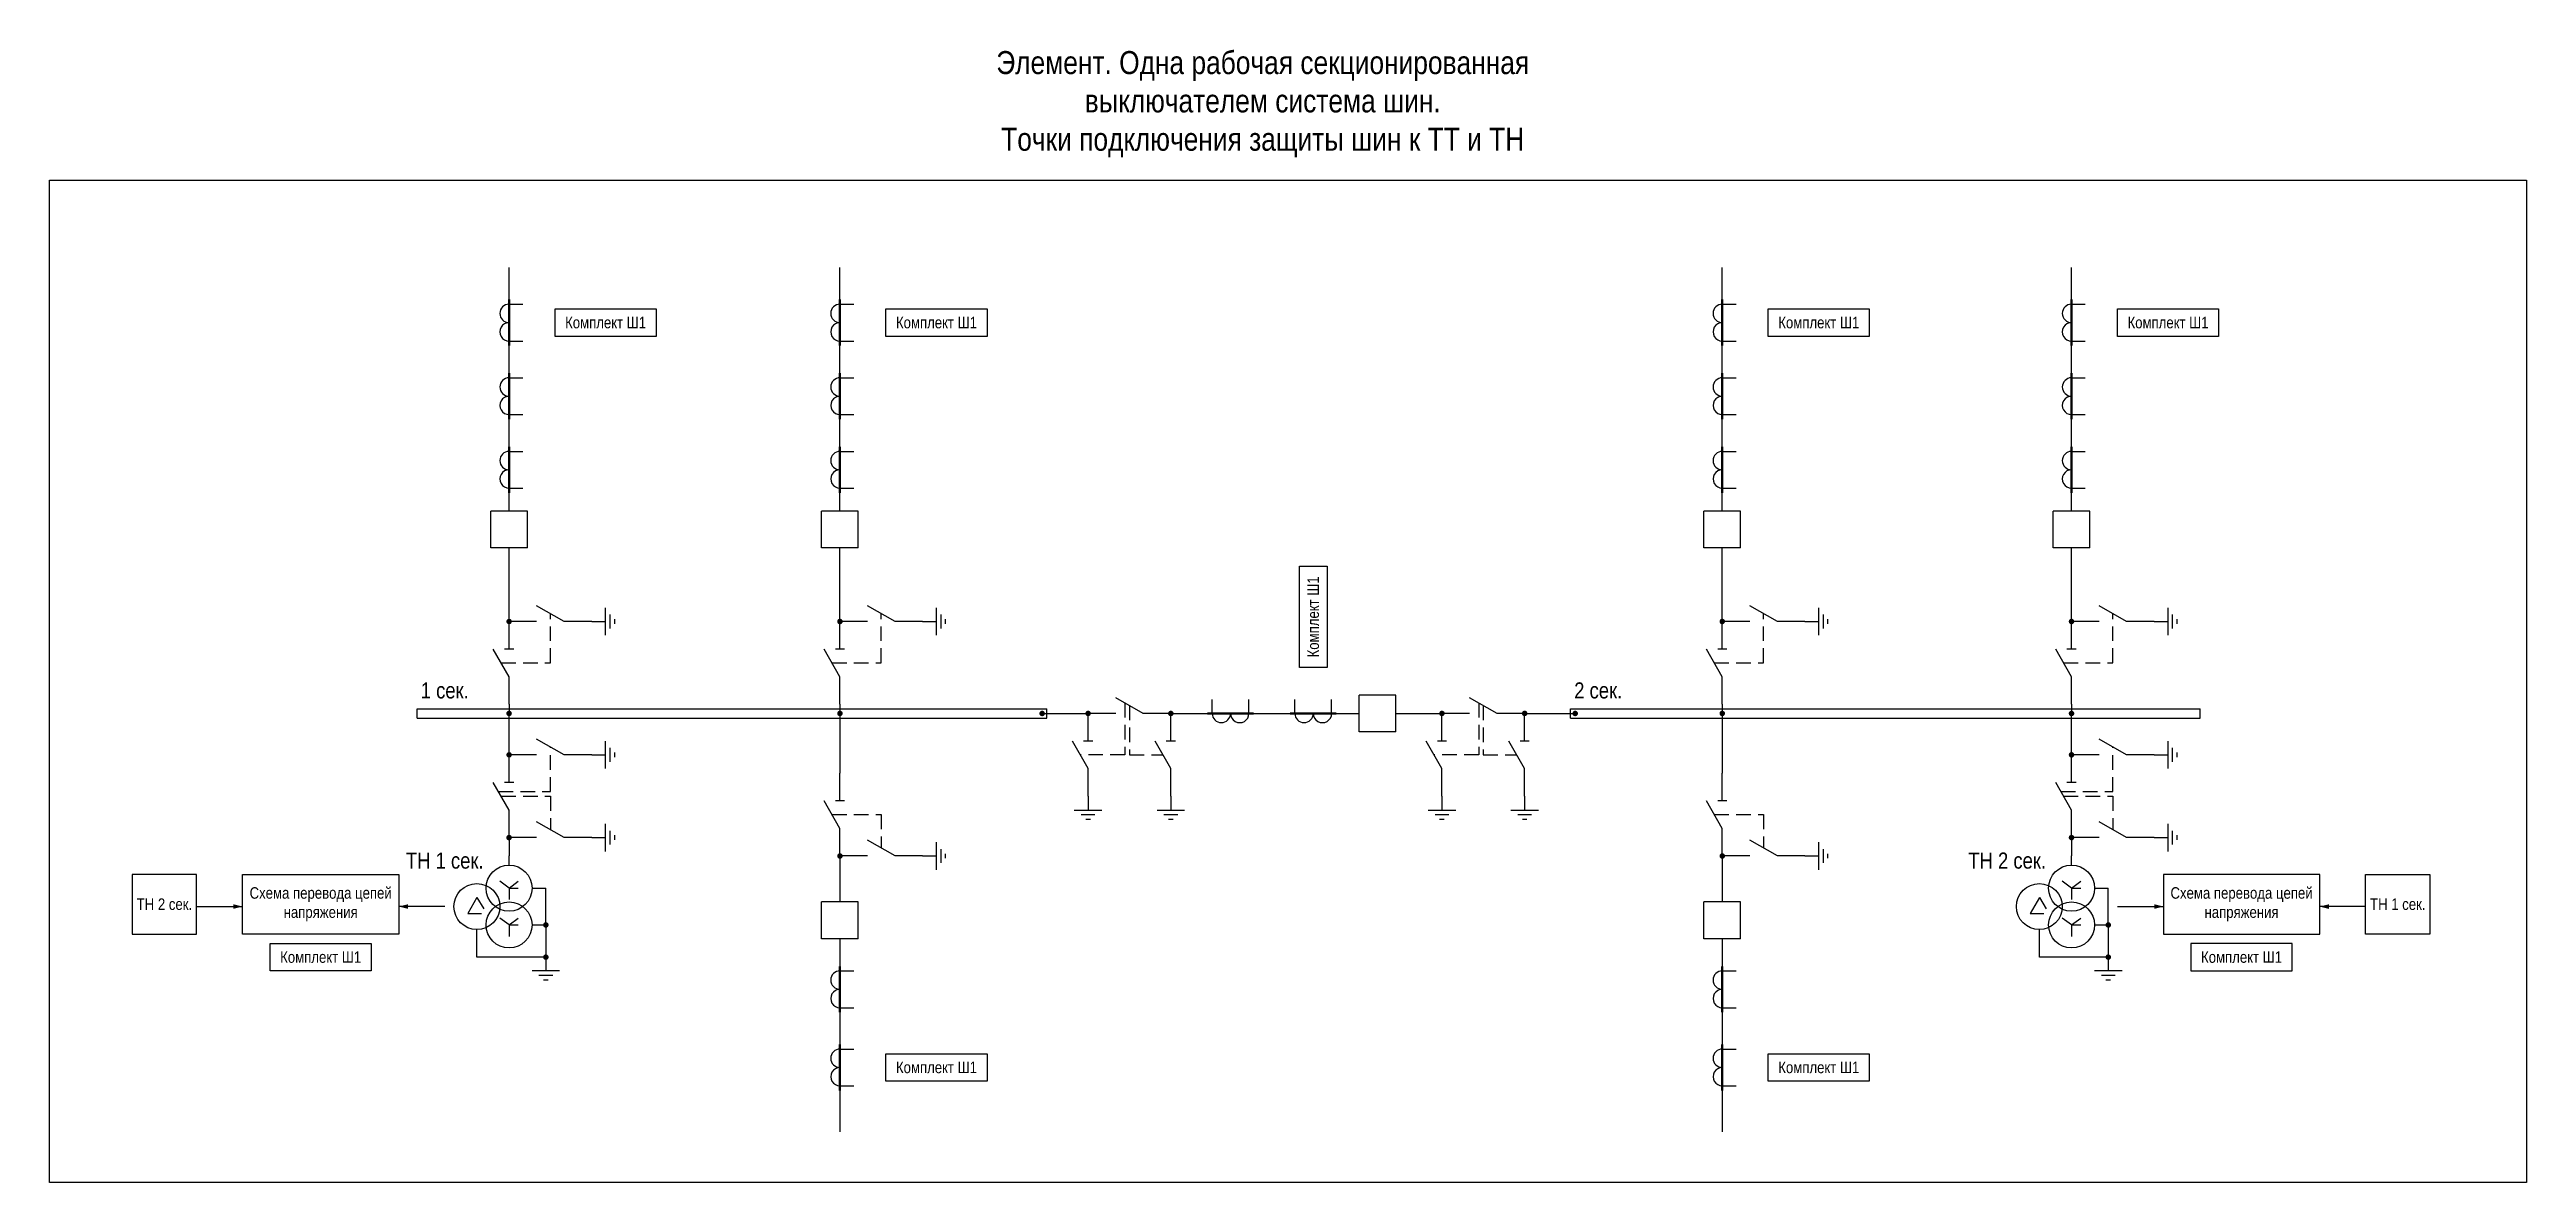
# Model space of a CAD drawing. Header units: millimetres. Extents: x -73 to 1780, y 0 to 1300.
# Drawn here: x 951 to 1490, y 343 to 589 of the extents above; entities that cross this region are included whole.
import ezdxf
from ezdxf.enums import TextEntityAlignment as Align

# ---------------------------------------------------------------- set-up
doc = ezdxf.new("R2010")
doc.units = ezdxf.units.MM
doc.linetypes.add('штриховая2', pattern=[9.525, 6.35, -3.175])
doc.layers.add('Основная', color=7, linetype='Continuous')
doc.styles.get("Standard").update_dxf_attribs({"font": 'ARIALN.TTF'})
doc.styles.add('Вывод', font='tahoma.ttf', dxfattribs={"height": 2.5})
doc.styles.add('Компонент', font='ARIALN.TTF', dxfattribs={"height": 3.5})

msp = doc.modelspace()

# ---------------------------------------------------------------- texts
at = {"layer": 'Основная', "color": 3, "insert": (1215, 577.5), "char_height": 5, "width": 132, "attachment_point": 5}
msp.add_mtext('Элемент. Одна рабочая секционированная выключателем система шин.\\PТочки подключения защиты шин к ТТ и ТН', dxfattribs=at)
at = {"layer": 'Основная', "char_height": 2.5, "attachment_point": 5}
for s, insert, width in [('Комплект Ш1', (1072, 530), 22), ('Комплект Ш1', (1144, 530), 22), ('Комплект Ш1', (1336, 530), 22), ('Комплект Ш1', (1412, 530), 22), ('ТН 2 сек.', (976, 403.5), 14), ('Схема перевода цепей напряжения', (1010, 403.5), 34), ('Схема перевода цепей напряжения', (1428, 403.5), 34), ('ТН 1 сек.', (1462, 403.5), 14), ('Комплект Ш1', (1010, 392), 22), ('Комплект Ш1', (1428, 392), 22), ('Комплект Ш1', (1144, 368), 22), ('Комплект Ш1', (1336, 368), 22)]:
    msp.add_mtext(s, dxfattribs=dict(at, insert=insert, width=width))
at = {"layer": 'Основная', "insert": (1226, 466), "char_height": 2.5, "width": 22, "attachment_point": 5, "rotation": 90}
msp.add_mtext('Комплект Ш1', dxfattribs=at)

# ---------------------------------------------------------------- blocks, each defined once
blk = doc.blocks.new('*U45')
at = {"layer": 'Основная', "color": 0}
for p, q in [((0, 0), (137, 0)), ((0, -2), (0, 0)), ((137, -2), (137, 0)), ((0, -2), (137, -2))]:
    blk.add_line(p, q, dxfattribs=at)
at = {"layer": 'Основная', "style": 'Компонент'}
blk.add_attdef('ОШ', text='', height=3.5, dxfattribs=at).set_placement((6, 4), align=Align.MIDDLE_CENTER)
blk = doc.blocks.new('*U14')
at = {"layer": 'Основная', "color": 0}
blk.add_line((0, 0), (6, 3.43), dxfattribs=at)
blk = doc.blocks.new('*U26')
at = {"layer": 'Основная', "color": 0}
for p, q in [((-3, 0), (-9, 0)), ((9, 0), (3, 0))]:
    blk.add_line(p, q, dxfattribs=at)
at = {"layer": 'Основная', "ltscale": 0.25, "xscale": -1}
blk.add_blockref('*U14', (3, 0), dxfattribs=at)
at = {"layer": 'Основная'}
for tag, height, style, p in [('ОУ', 3.5, 'Компонент', (-25, 0)), ('В1', 2.5, 'Вывод', (-7, -2)), ('В2', 2.5, 'Вывод', (7, -2))]:
    blk.add_attdef(tag, text='', height=height, dxfattribs=dict(at, style=style)).set_placement(p, align=Align.MIDDLE_CENTER)
blk = doc.blocks.new('*U27')
at = {"layer": 'Основная'}
for p, q in [((-3, 0), (0, 0)), ((0, -3), (0, 3)), ((1, -1.5), (1, 1.5)), ((2, -0.5), (2, 0.5))]:
    blk.add_line(p, q, dxfattribs=at)
blk = doc.blocks.new('*U16')
at = {"layer": 'Основная', "color": 0}
blk.add_line((0, -1), (0, 1), dxfattribs=at)
blk = doc.blocks.new('*U25')
at = {"layer": 'Основная', "color": 0}
for p, q in [((0, 3), (0, 9)), ((0, -9), (0, -3))]:
    blk.add_line(p, q, dxfattribs=at)
at = {"ltscale": 0.25, "rotation": 89.99999999999999}
blk.add_blockref('*U16', (0, 3), dxfattribs=at)
at = {"layer": 'Основная', "ltscale": 0.25, "rotation": 89.99999999999999}
blk.add_blockref('*U14', (0, -3), dxfattribs=at)
at = {"layer": 'Основная'}
for tag, height, style, p in [('В1', 2.5, 'Вывод', (2, 7)), ('ОУ', 3.5, 'Компонент', (-12, 0)), ('В2', 2.5, 'Вывод', (2, -7))]:
    blk.add_attdef(tag, text='', height=height, dxfattribs=dict(at, style=style)).set_placement(p, align=Align.MIDDLE_CENTER)
blk = doc.blocks.new('*U29')
at = {"layer": 'Основная'}
for p, q in [((0, 0), (-8, 0)), ((-8, -8), (-8, 0)), ((0, -8), (0, 0)), ((0, -8), (-8, -8))]:
    blk.add_line(p, q, dxfattribs=at)
at = {"layer": 'Основная', "style": 'Компонент'}
blk.add_attdef('ОУ', text='', height=3.5, dxfattribs=at).set_placement((-15, -3), align=Align.MIDDLE_CENTER)
blk = doc.blocks.new('*U30')
at = {"ltscale": 0.25, "const_width": 0.6}
blk.add_lwpolyline([(0, -0.3, 1), (0, 0.3, 1)], format="xyb", close=True, dxfattribs=at)
at = {"layer": 'Основная', "color": 0}
for p, q in [((0, 14), (0, 16)), ((0, 2), (0, 14)), ((0, 0), (0, 2))]:
    blk.add_line(p, q, dxfattribs=at)
blk = doc.blocks.new('*U52')
at = {"ltscale": 0.25}
for p, q in [((0, 4), (3, 4)), ((0, -4), (3, -4))]:
    blk.add_line(p, q, dxfattribs=at)
for centre, major_axis, start_param, end_param in [((0, -2), (-2, 0), 4.712389, 7.853982), ((0, 2), (0, -2), 3.141593, 6.283185)]:
    blk.add_ellipse(centre, major_axis=major_axis, ratio=1, start_param=start_param, end_param=end_param, dxfattribs=at)
at = {"layer": 'Основная', "color": 0, "lineweight": 50}
blk.add_line((0, -5), (0, 5), dxfattribs=at)
at = {"layer": 'Основная'}
for tag, height, style, p in [('В1', 2.5, 'Вывод', (5, 6)), ('ОУ', 3.5, 'Компонент', (-6, 0)), ('В2', 2.5, 'Вывод', (5, -6))]:
    blk.add_attdef(tag, text='', height=height, dxfattribs=dict(at, style=style)).set_placement(p, align=Align.MIDDLE_CENTER)
blk = doc.blocks.new('*U72')
at = {"ltscale": 0.35}
for p, q in [((0, 2), (-2, -1.5)), ((0, 2), (1.5, -0.5)), ((-2, -1.5), (1, -1.5))]:
    blk.add_line(p, q, dxfattribs=at)
blk.add_circle((0, 0), 5, dxfattribs=at)
at = {"ltscale": 0.35, "style": 'Компонент'}
blk.add_attdef('ОУ', text='', height=3.5, dxfattribs=at).set_placement((-7, 10), align=Align.MIDDLE_CENTER)
blk = doc.blocks.new('*U39')
at = {"ltscale": 0.35}
for q in [(-2, 1.5), (2, 1.5), (2, 0), (0, -2.5)]:
    blk.add_line((0, 0), q, dxfattribs=at)
blk.add_circle((0, 0), 5, dxfattribs=at)
at = {"ltscale": 0.35, "style": 'Компонент'}
blk.add_attdef('ОУ', text='', height=3.5, dxfattribs=at).set_placement((0, 8), align=Align.MIDDLE_CENTER)
blk = doc.blocks.new('*U46')
at = {"ltscale": 0.25, "const_width": 0.6}
blk.add_lwpolyline([(0, -0.3, 1), (0, 0.3, 1)], format="xyb", close=True, dxfattribs=at)
at = {"layer": 'Основная', "color": 0}
for p, q in [((0, 6), (0, 8)), ((0, 2), (0, 6)), ((0, 0), (0, 2))]:
    blk.add_line(p, q, dxfattribs=at)
blk = doc.blocks.new('*U42')
at = {"layer": 'Основная'}
for p, q in [((3, 0), (-3, 0)), ((0, 3), (0, 0)), ((1.5, -1), (-1.5, -1)), ((0.5, -2), (-0.5, -2))]:
    blk.add_line(p, q, dxfattribs=at)
blk = doc.blocks.new('*U47')
at = {"ltscale": 0.25, "const_width": 0.6}
blk.add_lwpolyline([(0.3, 0, 1), (-0.3, 0, 1)], format="xyb", close=True, dxfattribs=at)
at = {"layer": 'Основная', "color": 0}
for p, q in [((-13, 0), (-15, 0)), ((-2, 0), (-13, 0)), ((0, 0), (-2, 0))]:
    blk.add_line(p, q, dxfattribs=at)
blk = doc.blocks.new('*U43')
at = {"ltscale": 0.25, "const_width": 0.6}
blk.add_lwpolyline([(0, -0.3, 1), (0, 0.3, 1)], format="xyb", close=True, dxfattribs=at)
at = {"layer": 'Основная', "color": 0}
for p, q in [((0, 7), (0, 9)), ((0, 2), (0, 7)), ((0, 0), (0, 2))]:
    blk.add_line(p, q, dxfattribs=at)
blk = doc.blocks.new('*U44')
at = {"ltscale": 0.25, "const_width": 0.6}
blk.add_lwpolyline([(0, 0.3, 1), (0, -0.3, 1)], format="xyb", close=True, dxfattribs=at)
at = {"layer": 'Основная', "color": 0}
for p, q in [((0, 0), (0, -2)), ((0, -2), (0, -2)), ((0, -2), (0, -4))]:
    blk.add_line(p, q, dxfattribs=at)
blk = doc.blocks.new('*U50')
at = {"layer": 'Основная', "color": 0}
for p, q in [((-3, 0), (-9, 0)), ((9, 0), (3, 0))]:
    blk.add_line(p, q, dxfattribs=at)
at = {"layer": 'Основная', "ltscale": 0.25, "xscale": -1}
blk.add_blockref('*U14', (3, 0), dxfattribs=at)
at = {"layer": 'Основная'}
for tag, height, style, p in [('ОУ', 3.5, 'Компонент', (-25, 0)), ('В1', 2.5, 'Вывод', (-7, -2)), ('В2', 2.5, 'Вывод', (7, -2))]:
    blk.add_attdef(tag, text='', height=height, dxfattribs=dict(at, style=style)).set_placement(p, align=Align.MIDDLE_CENTER)
blk = doc.blocks.new('*U51')
at = {"layer": 'Основная'}
for p, q in [((-3, 0), (3, 0)), ((0, 3), (0, 0)), ((-1.5, -1), (1.5, -1)), ((-0.5, -2), (0.5, -2))]:
    blk.add_line(p, q, dxfattribs=at)
blk = doc.blocks.new('*U53')
at = {"ltscale": 0.25}
for p, q in [((-4, 0), (-4, 3)), ((4, 0), (4, 3))]:
    blk.add_line(p, q, dxfattribs=at)
for centre, major_axis, start_param, end_param in [((2, 0), (0, -2), 4.712389, 7.853982), ((-2, 0), (2, 0), 3.141593, 6.283185)]:
    blk.add_ellipse(centre, major_axis=major_axis, ratio=1, start_param=start_param, end_param=end_param, dxfattribs=at)
at = {"layer": 'Основная', "color": 0, "lineweight": 50}
blk.add_line((5, 0), (-5, 0), dxfattribs=at)
at = {"layer": 'Основная'}
for tag, height, style, p in [('В1', 2.5, 'Вывод', (-6, 5)), ('В2', 2.5, 'Вывод', (6, 5)), ('ОУ', 3.5, 'Компонент', (0, -6))]:
    blk.add_attdef(tag, text='', height=height, dxfattribs=dict(at, style=style)).set_placement(p, align=Align.MIDDLE_CENTER)
blk = doc.blocks.new('*U54')
at = {"ltscale": 0.25, "const_width": 0.6}
blk.add_lwpolyline([(0, 0.3, 1), (0, -0.3, 1)], format="xyb", close=True, dxfattribs=at)
at = {"layer": 'Основная', "color": 0}
for p, q in [((0, 0), (0, -2)), ((0, -2), (0, -8)), ((0, -8), (0, -10))]:
    blk.add_line(p, q, dxfattribs=at)

# ---------------------------------------------------------------- linework, layer by layer
at = {"ltscale": 0.25, "const_width": 0.6}
for points in [[(1050.7, 445, 1), (1051.3, 445, 1)], [(1122.7, 445, 1), (1123.3, 445, 1)], [(1166.7, 445, 1), (1167.3, 445, 1)], [(1176.7, 445, 1), (1177.3, 445, 1)], [(1194.7, 445, 1), (1195.3, 445, 1)], [(1253.7, 445, 1), (1254.3, 445, 1)], [(1271.7, 445, 1), (1272.3, 445, 1)], [(1282.7, 445, 1), (1283.3, 445, 1)], [(1314.7, 445, 1), (1315.3, 445, 1)], [(1390.7, 445, 1), (1391.3, 445, 1)]]:
    msp.add_lwpolyline(points, format="xyb", close=True, dxfattribs=at)
at = {"layer": 'Основная'}
for points in [[(951, 561), (1490, 561), (1490, 343), (951, 343)], [(983, 410), (969, 410), (969, 397), (983, 397)], [(1027, 410), (1027, 397), (993, 397), (993, 410)], [(1411, 410), (1411, 397), (1445, 397), (1445, 410)], [(1455, 410), (1469, 410), (1469, 397), (1455, 397)]]:
    msp.add_lwpolyline(points, close=True, dxfattribs=at)
for points in [[(1051, 489), (1051, 542)], [(1123, 489), (1123, 542)], [(1315, 489), (1315, 542)], [(1391, 489), (1391, 542)], [(1051, 447), (1051, 445)], [(1123, 447), (1123, 445)], [(1123, 445), (1123, 432)], [(1167, 445), (1177, 445)], [(1195, 445), (1236, 445)], [(1244, 445), (1254, 445)], [(1272, 445), (1283, 445)], [(1315, 447), (1315, 445)], [(1315, 445), (1315, 432)], [(1391, 447), (1391, 445)], [(1051, 412), (1051, 414)], [(1391, 412), (1391, 414)], [(1391, 412), (1391, 414)], [(983, 403), (993, 403)], [(1037, 403), (1027, 403)], [(1401, 403), (1411, 403)], [(1455, 403), (1445, 403)], [(1123, 396), (1123, 354)], [(1315, 396), (1315, 354)]]:
    msp.add_lwpolyline(points, dxfattribs=at)
at = {"layer": 'Основная', "color": 5}
for points in [[(1061, 533), (1083, 533), (1083, 527), (1061, 527)], [(1133, 533), (1155, 533), (1155, 527), (1133, 527)], [(1325, 533), (1347, 533), (1347, 527), (1325, 527)], [(1401, 533), (1423, 533), (1423, 527), (1401, 527)], [(1223, 455), (1223, 477), (1229, 477), (1229, 455)], [(999, 395), (1021, 395), (1021, 389), (999, 389)], [(1439, 395), (1417, 395), (1417, 389), (1439, 389)], [(1133, 371), (1155, 371), (1155, 365), (1133, 365)], [(1325, 371), (1347, 371), (1347, 365), (1325, 365)]]:
    msp.add_lwpolyline(points, close=True, dxfattribs=at)
at = {"layer": 'Основная', "linetype": 'штриховая2', "ltscale": 0.5}
for points in [[(1049.29, 456), (1060, 456), (1060, 466.71)], [(1121.29, 456), (1132, 456), (1132, 466.71)], [(1313.29, 456), (1324, 456), (1324, 466.71)], [(1389.29, 456), (1400, 456), (1400, 466.71)], [(1185, 447.29), (1185, 436), (1175.29, 436)], [(1186, 446.71), (1186, 436), (1193.29, 436)], [(1262, 447.29), (1262, 436), (1252.29, 436)], [(1263, 446.71), (1263, 436), (1270.29, 436)], [(1048.71, 428), (1060, 428), (1060, 437.71)], [(1388.71, 428), (1400, 428), (1400, 437.71)], [(1049.29, 427), (1060, 427), (1060, 419.71)], [(1389.29, 427), (1400, 427), (1400, 419.71)], [(1121.29, 423), (1132, 423), (1132, 415.71)], [(1313.29, 423), (1324, 423), (1324, 415.71)]]:
    msp.add_lwpolyline(points, dxfattribs=at)
at = {"layer": 'Основная', "ltscale": 100}
for points in [[(1056, 407), (1059, 407)], [(1396, 407), (1399, 407)], [(1056, 399), (1059, 399)], [(1059, 399), (1059, 392)], [(1396, 399), (1399, 399)], [(1399, 399), (1399, 392)], [(1044, 392), (1044, 398)], [(1384, 392), (1384, 398)]]:
    msp.add_lwpolyline(points, dxfattribs=at)
at = {"layer": 'Основная'}
for points in [[(993, 403, 0, 1, 0), (991, 403, 0, 0, 0)], [(1027, 403, 0, 1, 0), (1029, 403, 0, 0, 0)], [(1411, 403, 0, 1, 0), (1409, 403, 0, 0, 0)], [(1445, 403, 0, 1, 0), (1447, 403, 0, 0, 0)]]:
    msp.add_lwpolyline(points, format="xyseb", dxfattribs=at)

# ---------------------------------------------------------------- block references
at = {"layer": 'Основная', "ltscale": 0.25}
for name, p in [('*U52', (1051, 530)), ('*U52', (1123, 530)), ('*U52', (1315, 530)), ('*U52', (1391, 530)), ('*U52', (1051, 514)), ('*U52', (1123, 514)), ('*U52', (1315, 514)), ('*U52', (1391, 514)), ('*U52', (1051, 498)), ('*U52', (1123, 498)), ('*U52', (1315, 498)), ('*U52', (1391, 498)), ('*U29', (1055, 489)), ('*U29', (1127, 489)), ('*U29', (1319, 489)), ('*U29', (1395, 489)), ('*U30', (1051, 465)), ('*U30', (1123, 465)), ('*U30', (1315, 465)), ('*U30', (1391, 465)), ('*U25', (1051, 456)), ('*U26', (1060, 465)), ('*U27', (1072, 465)), ('*U25', (1123, 456)), ('*U26', (1132, 465)), ('*U27', (1144, 465)), ('*U25', (1315, 456)), ('*U26', (1324, 465)), ('*U27', (1336, 465)), ('*U25', (1391, 456)), ('*U26', (1400, 465)), ('*U27', (1412, 465)), ('*U50', (1186, 445)), ('*U53', (1208, 445)), ('*U53', (1226, 445)), ('*U29', (1244, 449)), ('*U50', (1263, 445)), ('*U43', (1051, 436)), ('*U25', (1177, 436)), ('*U25', (1195, 436)), ('*U25', (1254, 436)), ('*U25', (1272, 436)), ('*U43', (1391, 436)), ('*U26', (1060, 436)), ('*U27', (1072, 436)), ('*U26', (1400, 436)), ('*U27', (1412, 436)), ('*U25', (1051, 427)), ('*U25', (1123, 423)), ('*U25', (1315, 423)), ('*U25', (1391, 427)), ('*U51', (1177, 424)), ('*U51', (1195, 424)), ('*U51', (1254, 424)), ('*U51', (1272, 424)), ('*U26', (1060, 418)), ('*U27', (1072, 418)), ('*U26', (1400, 418)), ('*U27', (1412, 418)), ('*U44', (1051, 418)), ('*U26', (1132, 414)), ('*U27', (1144, 414)), ('*U26', (1324, 414)), ('*U27', (1336, 414)), ('*U44', (1391, 418)), ('*U54', (1123, 414)), ('*U54', (1315, 414)), ('*U46', (1059, 399)), ('*U46', (1399, 399)), ('*U29', (1127, 404)), ('*U29', (1319, 404)), ('*U47', (1059, 392)), ('*U42', (1059, 389)), ('*U52', (1123, 385)), ('*U52', (1315, 385)), ('*U47', (1399, 392)), ('*U42', (1399, 389)), ('*U52', (1123, 368)), ('*U52', (1315, 368))]:
    msp.add_blockref(name, p, dxfattribs=at)
for p, values in [((1031, 446.01), {'ОШ': '1 сек.'}), ((1282, 446.01), {'ОШ': '2 сек.'})]:
    msp.add_blockref('*U45', p, dxfattribs=at).add_auto_attribs(values)
at = {"layer": 'Основная', "ltscale": 0.35}
for p, values in [((1044, 403), {'ОУ': 'ТН 1 сек.'}), ((1384, 403), {'ОУ': 'ТН 2 сек.'})]:
    msp.add_blockref('*U72', p, dxfattribs=at).add_auto_attribs(values)
for p in [(1051, 407), (1391, 407), (1051, 399), (1391, 399)]:
    msp.add_blockref('*U39', p, dxfattribs=at)

msp.set_redraw_order([(e.dxf.handle, doc.entitydb.next_handle()) for e in msp.query("TEXT MTEXT ATTDEF DIMENSION ARC_DIMENSION")])  # texts and dimensions are drawn at this point

doc.saveas('drawing.dxf')
